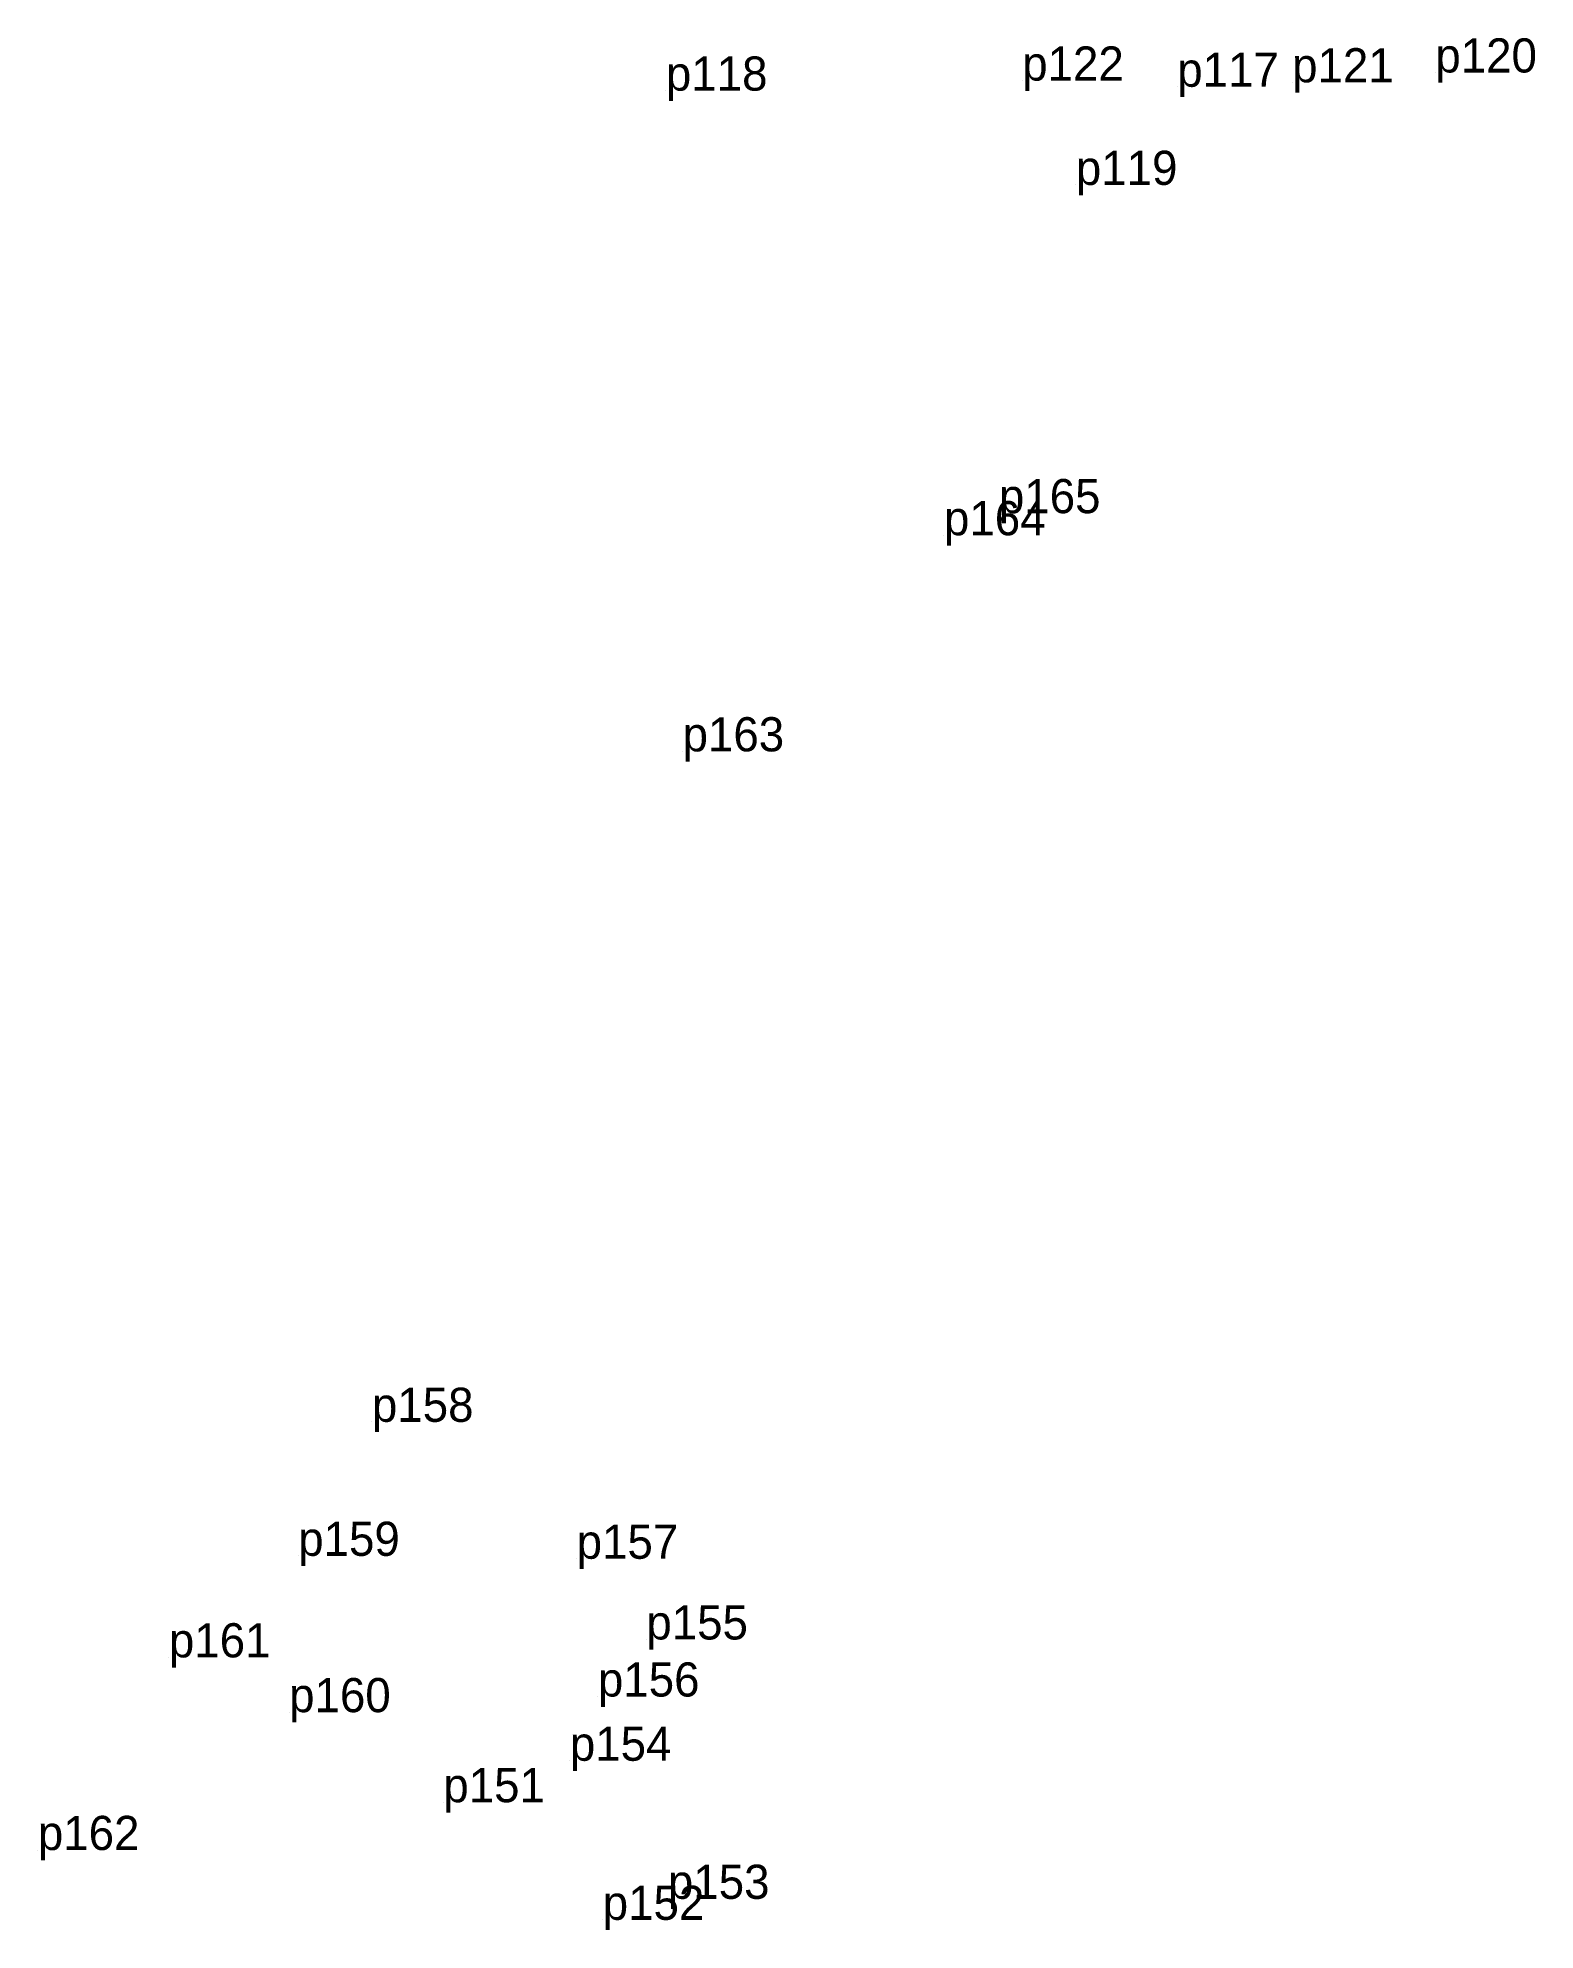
# Model space of a CAD drawing. Extents: x -2 to 54773767, y -1 to 183694297.
# Drawn here: x 545720.1 to 545799.1, y 1823278 to 1823377.8 of the extents above; entities that cross this region are included whole.
import ezdxf

# ---------------------------------------------------------------- set-up
doc = ezdxf.new("R2010")
doc.units = 0
doc.layers.add('Level 12', color=7, linetype='Continuous')
doc.layers.add('Level 7', color=7, linetype='Continuous')

msp = doc.modelspace()

# ---------------------------------------------------------------- texts
at = {"layer": 'Level 12'}
for s, p in [('p122', (545772.018, 1823375.548)), ('p121', (545786.244, 1823375.456)), ('p120', (545793.791, 1823375.974)), ('p118', (545753.239, 1823375.018)), ('p117', (545780.19, 1823375.222)), ('p119', (545774.846, 1823370.048)), ('p165', (545770.79, 1823352.743)), ('p164', (545767.895, 1823351.579)), ('p163', (545754.119, 1823340.188)), ('p158', (545737.746, 1823304.843)), ('p159', (545733.861, 1823297.778)), ('p157', (545748.537, 1823297.625)), ('p155', (545752.21, 1823293.369)), ('p161', (545727.046, 1823292.427)), ('p160', (545733.383, 1823289.537)), ('p156', (545749.657, 1823290.362)), ('p154', (545748.178, 1823286.976)), ('p151', (545741.51, 1823284.79)), ('p162', (545720.14, 1823282.272)), ('p153', (545753.346, 1823279.697)), ('p152', (545749.911, 1823278.59))]:
    msp.add_text(s, height=1.8, dxfattribs=at).set_placement(p)

# ---------------------------------------------------------------- linework, layer by layer
at = {"layer": 'Level 7'}
for p, q in [((545772.018, 1823375.548), (545772.018, 1823375.548)), ((545780.19, 1823375.222), (545780.19, 1823375.222)), ((545786.244, 1823375.456), (545786.244, 1823375.456)), ((545793.791, 1823375.974), (545793.791, 1823375.974)), ((545753.239, 1823375.018), (545753.239, 1823375.018)), ((545774.846, 1823370.048), (545774.846, 1823370.048)), ((545770.79, 1823352.743), (545770.79, 1823352.743)), ((545767.895, 1823351.579), (545767.895, 1823351.579)), ((545754.119, 1823340.188), (545754.119, 1823340.188)), ((545737.746, 1823304.843), (545737.746, 1823304.843)), ((545733.861, 1823297.778), (545733.861, 1823297.778)), ((545748.537, 1823297.625), (545748.537, 1823297.625)), ((545752.21, 1823293.369), (545752.21, 1823293.369)), ((545727.046, 1823292.427), (545727.046, 1823292.427)), ((545749.657, 1823290.362), (545749.657, 1823290.362)), ((545733.383, 1823289.537), (545733.383, 1823289.537)), ((545748.178, 1823286.976), (545748.178, 1823286.976)), ((545741.51, 1823284.79), (545741.51, 1823284.79)), ((545720.14, 1823282.272), (545720.14, 1823282.272)), ((545753.346, 1823279.697), (545753.346, 1823279.697)), ((545749.911, 1823278.59), (545749.911, 1823278.59))]:
    msp.add_line(p, q, dxfattribs=at)

msp.set_redraw_order([(e.dxf.handle, doc.entitydb.next_handle()) for e in msp.query("TEXT MTEXT ATTDEF DIMENSION ARC_DIMENSION")])  # texts and dimensions are drawn at this point

doc.saveas('drawing.dxf')
